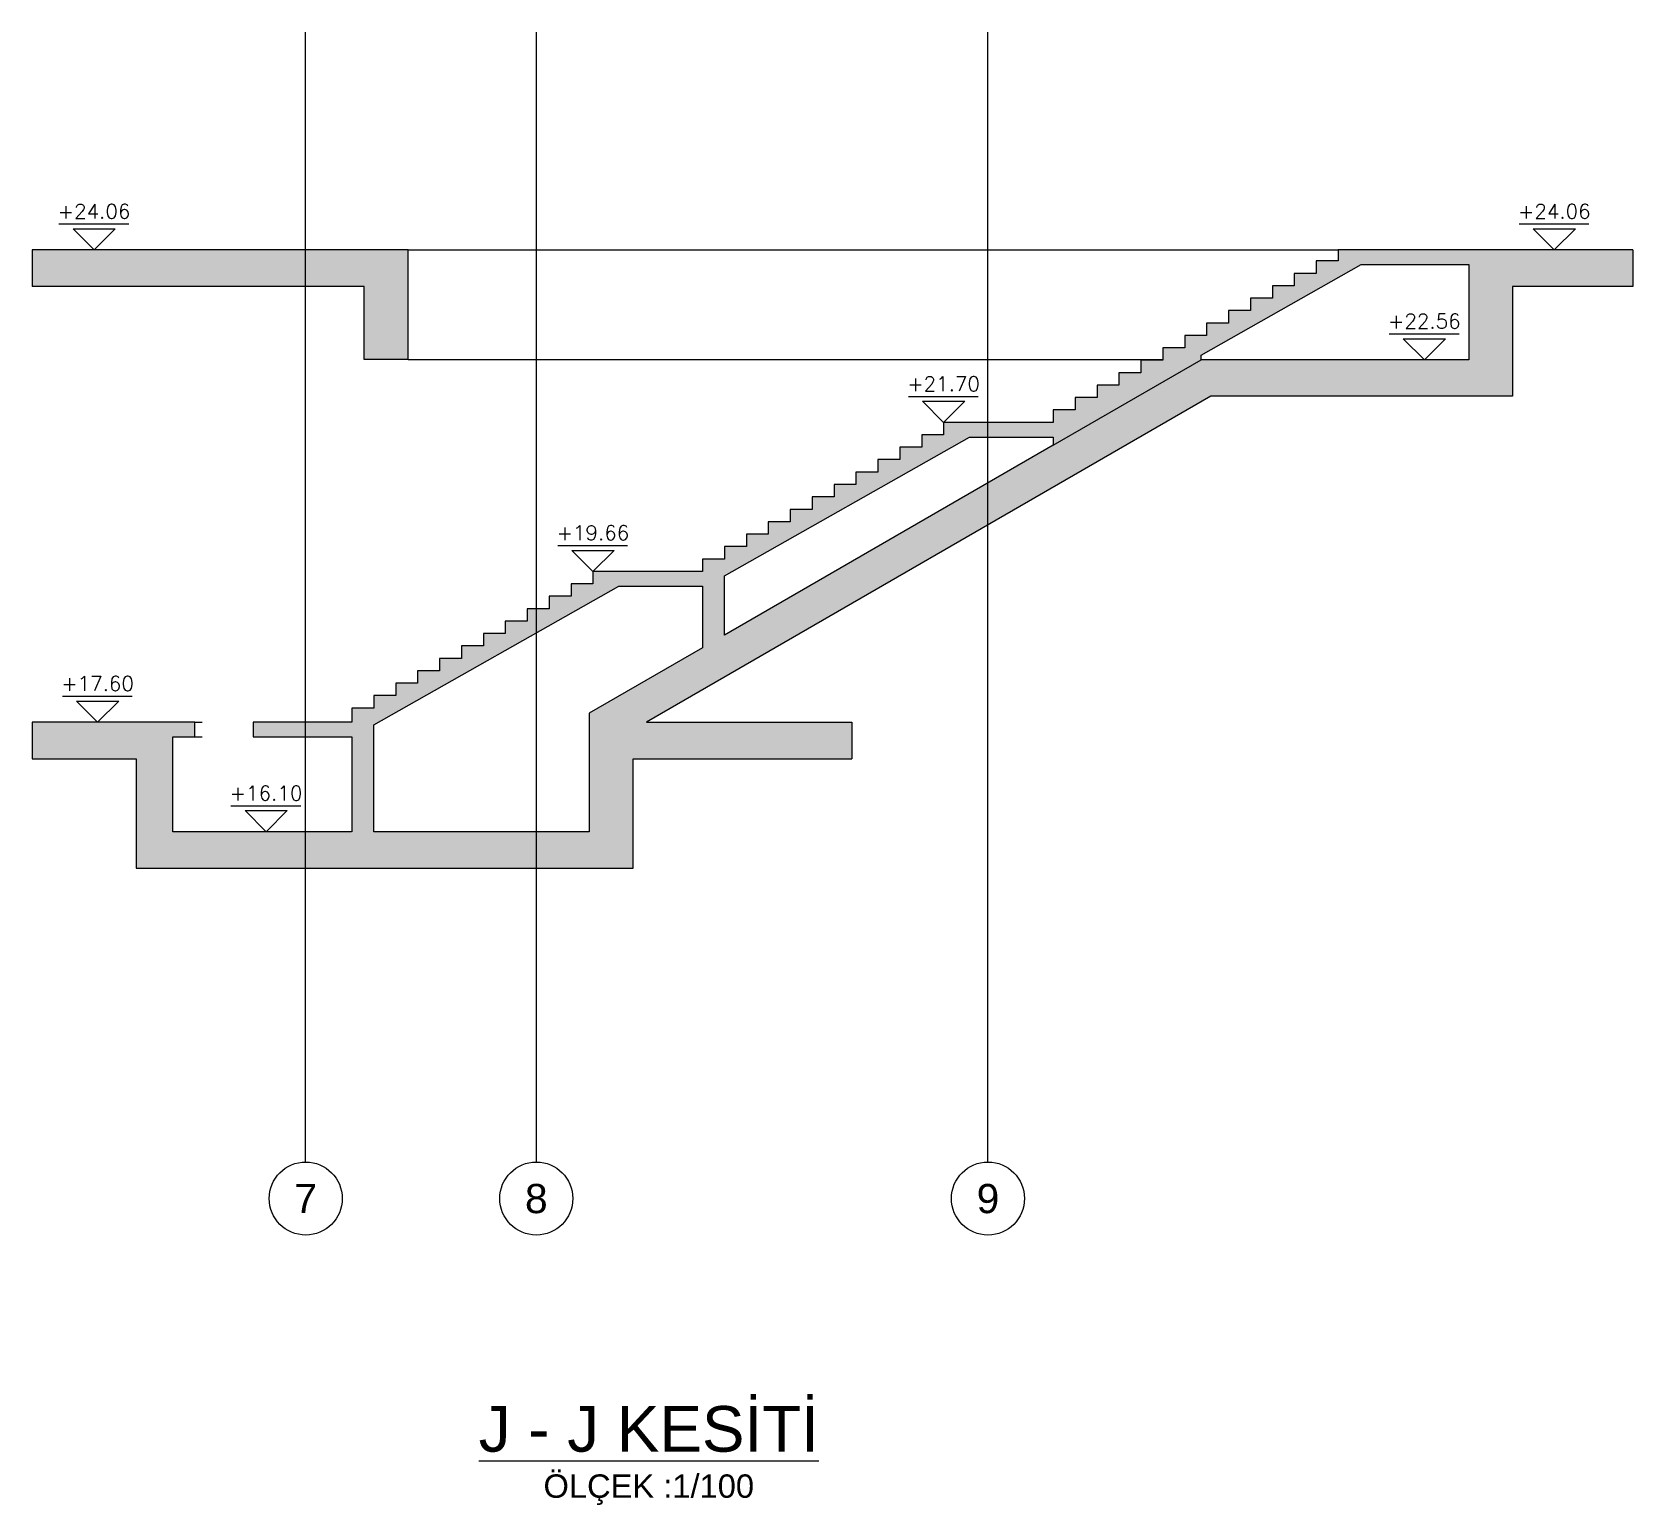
# Model space of a CAD drawing. Header units: millimetres. Extents: x 400392 to 401301, y 4543945 to 4544121.
# Drawn here: x 401212.12 to 401234.03, y 4543973.55 to 4543993.71 of the extents above; entities that cross this region are included whole.
import ezdxf
from ezdxf.enums import TextEntityAlignment as Align

# ---------------------------------------------------------------- set-up
doc = ezdxf.new("R2010")
doc.units = ezdxf.units.MM
for name, pattern in [('AKS', [3, 2.5, -0.25, 0, -0.25]), ('CIZGI', [0.4, 0.25, -0.15]), ('CONTINU', [0]), ('Dot', [4, 0, -4])]:
    doc.linetypes.add(name, pattern=pattern)
for name, color, linetype in [('aks prota', 2, 'AKS'), ('caks prota', 4, 'Continuous'), ('görünüş prota', 4, 'Continuous'), ('kesik prota', 2, 'CIZGI'), ('kesit prota', 1, 'Continuous'), ('kesit tarama prota', 252, 'Continuous'), ('kot prota', 4, 'Continuous'), ('PRT-CST-rc_level', 6, 'Continuous'), ('PRT-CST-rc_levermark', 4, 'Continuous'), ('t35 prota', 3, 'Continuous'), ('taks prota', 7, 'Continuous'), ('tplan prota', 7, 'Continuous')]:
    doc.layers.add(name, color=color, linetype=linetype)
doc.styles.add('Arial', font='Arial.ttf')
doc.styles.add('OLCU', font='romanstw.shx')
doc.styles.add('TAKS', font='Arial Unicode.ttf')

msp = doc.modelspace()

# ---------------------------------------------------------------- texts
at = {"layer": 't35 prota', "style": 'Arial'}
msp.add_text('ÖLÇEK :1/100', height=0.32, dxfattribs=at).set_placement((401220.56235, 4543973.79625), align=Align.MIDDLE)
at = {"layer": 'taks prota', "style": 'TAKS'}
for s, p in [('7', (401215.86677, 4543977.74666)), ('8', (401219.02309, 4543977.74666)), ('9', (401225.20551, 4543977.74666))]:
    msp.add_text(s, height=0.4, dxfattribs=at).set_placement(p, align=Align.MIDDLE_CENTER)
at = {"layer": 'tplan prota', "style": 'Arial'}
msp.add_text('%%UJ - J KESİTİ', height=0.625, dxfattribs=at).set_placement((401220.56235, 4543974.67125), align=Align.MIDDLE)

# ---------------------------------------------------------------- blocks, each defined once
blk = doc.blocks.new('KOTK5')
at = {"layer": 'PRT-CST-rc_levermark'}
blk.add_line((216.7, 160), (-213.3, 160), dxfattribs=at)
blk.add_lwpolyline([(130, 130), (-130, 130), (0, 0)], close=True, dxfattribs=at)
at = {"layer": 'PRT-CST-rc_level', "style": 'OLCU'}
blk.add_attdef('000.00', text='', height=90, dxfattribs=at).set_placement((0, 193.1), align=Align.CENTER)

# ---------------------------------------------------------------- hatches: boundary and pattern name
at = {"layer": 'kesit tarama prota'}
h = msp.add_hatch(color=256, dxfattribs=at)
h.dxf.hatch_style = 1
h.paths.add_polyline_path([(401217.2681, 4543990.72979), (401212.12002, 4543990.72979), (401212.12002, 4543990.22979), (401216.6681, 4543990.22979), (401216.6681, 4543989.22979), (401217.2681, 4543989.22979)])
h = msp.add_hatch(color=256, dxfattribs=at)
h.dxf.hatch_style = 1
h.paths.add_polyline_path([(401232.38591, 4543990.22979), (401234.03446, 4543990.22979), (401234.03446, 4543990.72979), (401229.99806, 4543990.72979), (401229.99806, 4543990.57979), (401229.69806, 4543990.57979), (401229.69806, 4543990.40979), (401229.39806, 4543990.40979), (401229.39806, 4543990.23979), (401229.09806, 4543990.23979), (401229.09806, 4543990.06979), (401228.79806, 4543990.06979), (401228.79806, 4543989.89979), (401228.49806, 4543989.89979), (401228.49806, 4543989.72979), (401228.19806, 4543989.72979), (401228.19806, 4543989.55979), (401227.89806, 4543989.55979), (401227.89806, 4543989.38979), (401227.59806, 4543989.38979), (401227.59806, 4543989.21979), (401227.29806, 4543989.21979), (401227.29806, 4543989.04979), (401226.99806, 4543989.04979), (401226.99806, 4543988.87979), (401226.69806, 4543988.87979), (401226.69806, 4543988.70979), (401226.39806, 4543988.70979), (401226.39806, 4543988.53979), (401226.09806, 4543988.53979), (401226.09806, 4543988.36979), (401224.59806, 4543988.36979), (401224.59806, 4543988.19979), (401224.29806, 4543988.19979), (401224.29806, 4543988.02979), (401223.99806, 4543988.02979), (401223.99806, 4543987.85979), (401223.69806, 4543987.85979), (401223.69806, 4543987.68979), (401223.39806, 4543987.68979), (401223.39806, 4543987.51979), (401223.09806, 4543987.51979), (401223.09806, 4543987.34979), (401222.79806, 4543987.34979), (401222.79806, 4543987.17979), (401222.49806, 4543987.17979), (401222.49806, 4543987.00979), (401222.19806, 4543987.00979), (401222.19806, 4543986.83979), (401221.89806, 4543986.83979), (401221.89806, 4543986.66979), (401221.59806, 4543986.66979), (401221.59806, 4543986.49979), (401221.29806, 4543986.49979), (401221.29806, 4543986.32979), (401219.79806, 4543986.32979), (401219.79806, 4543986.15979), (401219.49806, 4543986.15979), (401219.49806, 4543985.98979), (401219.19806, 4543985.98979), (401219.19806, 4543985.81979), (401218.89806, 4543985.81979), (401218.89806, 4543985.64979), (401218.59806, 4543985.64979), (401218.59806, 4543985.47979), (401218.29806, 4543985.47979), (401218.29806, 4543985.30979), (401217.99806, 4543985.30979), (401217.99806, 4543985.13979), (401217.69806, 4543985.13979), (401217.69806, 4543984.96979), (401217.39806, 4543984.96979), (401217.39806, 4543984.79979), (401217.09806, 4543984.79979), (401217.09806, 4543984.62979), (401216.79806, 4543984.62979), (401216.79806, 4543984.45979), (401216.49806, 4543984.45979), (401216.49806, 4543984.26679), (401215.14686, 4543984.26679), (401215.14686, 4543984.06679), (401216.49806, 4543984.06679), (401216.49806, 4543982.76679), (401214.04686, 4543982.76679), (401214.04686, 4543984.06679), (401214.34686, 4543984.06679), (401214.34686, 4543984.26679), (401212.12002, 4543984.26679), (401212.12002, 4543983.76679), (401213.54686, 4543983.76679), (401213.54686, 4543982.26679), (401220.34686, 4543982.26679), (401220.34686, 4543982.96679), (401219.74686, 4543982.96679), (401219.74686, 4543982.76679), (401216.79806, 4543982.76679), (401216.79806, 4543984.22991), (401220.15078, 4543986.12979), (401221.29806, 4543986.12979), (401221.29806, 4543985.28566), (401219.74686, 4543984.39008), (401219.74686, 4543982.96679), (401220.34686, 4543982.96679), (401220.34686, 4543983.76679), (401223.34309, 4543983.76679), (401223.34309, 4543984.26679), (401220.53332, 4543984.26679), (401228.25826, 4543988.72679), (401232.38591, 4543988.72679)])
h.paths.add_polyline_path([(401228.12429, 4543989.22679), (401228.12429, 4543989.28811), (401230.31549, 4543990.52979), (401231.78591, 4543990.52979), (401231.78591, 4543989.22679)], flags=16)
h.paths.add_polyline_path([(401226.09806, 4543988.16979), (401226.09806, 4543988.05694), (401221.59806, 4543985.45887), (401221.59806, 4543986.26991), (401224.95078, 4543988.16979)], flags=16)

# ---------------------------------------------------------------- linework, layer by layer
at = {"layer": 'aks prota', "ltscale": 10}
for p, q in [((401215.86377, 4543978.24666), (401215.86377, 4543993.71298)), ((401219.02377, 4543978.24666), (401219.02377, 4543993.71298)), ((401225.20352, 4543978.24666), (401225.20352, 4543993.71298))]:
    msp.add_line(p, q, dxfattribs=at)
at = {"layer": 'caks prota', "ltscale": 0.05}
for centre in [(401215.86677, 4543977.74666), (401219.02309, 4543977.74666), (401225.20551, 4543977.74666)]:
    msp.add_circle(centre, 0.5, dxfattribs=at)
at = {"layer": 'görünüş prota'}
for points in [[(401217.2681, 4543990.72979), (401229.99806, 4543990.72979)], [(401217.2681, 4543989.22979), (401227.59806, 4543989.22979)]]:
    msp.add_lwpolyline(points, dxfattribs=at)
at = {"layer": 'görünüş prota', "color": 4, "linetype": 'Dot'}
for points in [[(401214.34686, 4543984.26679), (401215.14686, 4543984.26679)], [(401214.34686, 4543984.06679), (401215.14686, 4543984.06679)]]:
    msp.add_lwpolyline(points, dxfattribs=at)
at = {"layer": 'kesik prota', "ltscale": 10}
for points in [[(401212.12002, 4543990.72979), (401212.12002, 4543990.22979)], [(401234.03446, 4543990.72979), (401234.03446, 4543990.22979)], [(401226.09806, 4543988.05694), (401228.12429, 4543989.22679)], [(401212.12002, 4543984.26679), (401212.12002, 4543983.76679)], [(401223.34309, 4543984.26679), (401223.34309, 4543983.76679)]]:
    msp.add_lwpolyline(points, dxfattribs=at)
at = {"layer": 'kesit prota'}
for p, q in [((401217.2681, 4543989.22979), (401217.2681, 4543990.72979)), ((401216.6681, 4543989.22979), (401216.6681, 4543990.22979))]:
    msp.add_line(p, q, dxfattribs=at)
for points in [[(401217.2681, 4543990.72979), (401212.12002, 4543990.72979)], [(401234.03446, 4543990.72979), (401229.99806, 4543990.72979), (401229.99806, 4543990.57979), (401229.69806, 4543990.57979), (401229.69806, 4543990.40979), (401229.39806, 4543990.40979), (401229.39806, 4543990.23979), (401229.09806, 4543990.23979), (401229.09806, 4543990.06979), (401228.79806, 4543990.06979), (401228.79806, 4543989.89979), (401228.49806, 4543989.89979), (401228.49806, 4543989.72979), (401228.19806, 4543989.72979), (401228.19806, 4543989.55979), (401227.89806, 4543989.55979), (401227.89806, 4543989.38979), (401227.59806, 4543989.38979), (401227.59806, 4543989.21979), (401227.29806, 4543989.21979), (401227.29806, 4543989.04979), (401226.99806, 4543989.04979), (401226.99806, 4543988.87979), (401226.69806, 4543988.87979), (401226.69806, 4543988.70979), (401226.39806, 4543988.70979), (401226.39806, 4543988.53979), (401226.09806, 4543988.53979), (401226.09806, 4543988.36979), (401224.59806, 4543988.36979), (401224.59806, 4543988.19979), (401224.29806, 4543988.19979), (401224.29806, 4543988.02979), (401223.99806, 4543988.02979), (401223.99806, 4543987.85979), (401223.69806, 4543987.85979), (401223.69806, 4543987.68979), (401223.39806, 4543987.68979), (401223.39806, 4543987.51979), (401223.09806, 4543987.51979), (401223.09806, 4543987.34979), (401222.79806, 4543987.34979), (401222.79806, 4543987.17979), (401222.49806, 4543987.17979), (401222.49806, 4543987.00979), (401222.19806, 4543987.00979), (401222.19806, 4543986.83979), (401221.89806, 4543986.83979), (401221.89806, 4543986.66979), (401221.59806, 4543986.66979), (401221.59806, 4543986.49979), (401221.29806, 4543986.49979), (401221.29806, 4543986.32979), (401219.79806, 4543986.32979), (401219.79806, 4543986.15979), (401219.49806, 4543986.15979), (401219.49806, 4543985.98979), (401219.19806, 4543985.98979), (401219.19806, 4543985.81979), (401218.89806, 4543985.81979), (401218.89806, 4543985.64979), (401218.59806, 4543985.64979), (401218.59806, 4543985.47979), (401218.29806, 4543985.47979), (401218.29806, 4543985.30979), (401217.99806, 4543985.30979), (401217.99806, 4543985.13979), (401217.69806, 4543985.13979), (401217.69806, 4543984.96979), (401217.39806, 4543984.96979), (401217.39806, 4543984.79979), (401217.09806, 4543984.79979), (401217.09806, 4543984.62979), (401216.79806, 4543984.62979), (401216.79806, 4543984.45979), (401216.49806, 4543984.45979), (401216.49806, 4543984.26679), (401215.14686, 4543984.26679), (401215.14686, 4543984.06679), (401216.49806, 4543984.06679), (401216.49806, 4543982.76679)], [(401216.6681, 4543990.22979), (401212.12002, 4543990.22979)], [(401234.03446, 4543990.22979), (401232.38591, 4543990.22979), (401232.38591, 4543988.72679), (401228.25826, 4543988.72679), (401220.53332, 4543984.26679), (401223.34309, 4543984.26679)], [(401217.2681, 4543989.22979), (401216.6681, 4543989.22979)], [(401216.4953, 4543982.76679), (401214.04686, 4543982.76679), (401214.04686, 4543984.06679), (401214.34686, 4543984.06679), (401214.34686, 4543984.26679), (401212.12002, 4543984.26679)], [(401212.12002, 4543983.76679), (401213.54686, 4543983.76679), (401213.54686, 4543982.26679), (401220.34686, 4543982.26679), (401220.34686, 4543983.76679), (401223.34309, 4543983.76679)]]:
    msp.add_lwpolyline(points, dxfattribs=at)
for points in [[(401228.12429, 4543989.28811), (401230.31549, 4543990.52979), (401231.78591, 4543990.52979), (401231.78591, 4543989.22679), (401228.12429, 4543989.22679)], [(401221.59806, 4543986.26991), (401224.95078, 4543988.16979), (401226.09806, 4543988.16979), (401226.09806, 4543988.05694), (401221.59806, 4543985.45887)], [(401221.29806, 4543986.12979), (401221.29806, 4543985.28566), (401219.74686, 4543984.39008), (401219.74686, 4543982.76679), (401216.79806, 4543982.76679), (401216.79806, 4543984.22991), (401220.15078, 4543986.12979)]]:
    msp.add_lwpolyline(points, close=True, dxfattribs=at)

# ---------------------------------------------------------------- block references
at = {"layer": 'kot prota', "linetype": 'CONTINU', "ltscale": 0.1}
ref = msp.add_blockref('KOTK5', (401212.97008, 4543990.72979), dxfattribs=dict(at, xscale=-0.002222222222222222, yscale=0.002222222222222222, zscale=0.002222222222222222, rotation=359.9999999999036))
ref.add_attrib('000.00', '+24.06', dxfattribs={"layer": 'PRT-CST-rc_level', "height": 0.2, "style": 'OLCU'}).set_placement((401212.97008, 4543991.15899), align=Align.CENTER)
ref = msp.add_blockref('KOTK5', (401232.95783, 4543990.72979), dxfattribs=dict(at, xscale=-0.002222222222222222, yscale=0.002222222222222222, zscale=0.002222222222222222, rotation=359.9999999999036))
ref.add_attrib('000.00', '+24.06', dxfattribs={"layer": 'PRT-CST-rc_level', "height": 0.2, "style": 'OLCU'}).set_placement((401232.95783, 4543991.15899), align=Align.CENTER)
ref = msp.add_blockref('KOTK5', (401231.17933, 4543989.22679), dxfattribs=dict(at, xscale=-0.002222222222222222, yscale=0.002222222222222222, zscale=0.002222222222222222, rotation=359.9999999999036))
ref.add_attrib('000.00', '+22.56', dxfattribs={"layer": 'PRT-CST-rc_level', "height": 0.2, "style": 'OLCU'}).set_placement((401231.17933, 4543989.65599), align=Align.CENTER)
ref = msp.add_blockref('KOTK5', (401224.59806, 4543988.36979), dxfattribs=dict(at, xscale=-0.002222222222222222, yscale=0.002222222222222222, zscale=0.002222222222222222, rotation=359.9999999999036))
ref.add_attrib('000.00', '+21.70', dxfattribs={"layer": 'PRT-CST-rc_level', "height": 0.2, "style": 'OLCU'}).set_placement((401224.59806, 4543988.79899), align=Align.CENTER)
ref = msp.add_blockref('KOTK5', (401219.79806, 4543986.32979), dxfattribs=dict(at, xscale=-0.002222222222222222, yscale=0.002222222222222222, zscale=0.002222222222222222, rotation=359.9999999999036))
ref.add_attrib('000.00', '+19.66', dxfattribs={"layer": 'PRT-CST-rc_level', "height": 0.2, "style": 'OLCU'}).set_placement((401219.79806, 4543986.75899), align=Align.CENTER)
ref = msp.add_blockref('KOTK5', (401213.0175, 4543984.26679), dxfattribs=dict(at, xscale=-0.002222222222222222, yscale=0.002222222222222222, zscale=0.002222222222222222, rotation=359.9999999999036))
ref.add_attrib('000.00', '+17.60', dxfattribs={"layer": 'PRT-CST-rc_level', "height": 0.2, "style": 'OLCU'}).set_placement((401213.0175, 4543984.69599), align=Align.CENTER)
ref = msp.add_blockref('KOTK5', (401215.32469, 4543982.76679), dxfattribs=dict(at, xscale=-0.002222222222222222, yscale=0.002222222222222222, zscale=0.002222222222222222, rotation=359.9999999999036))
ref.add_attrib('000.00', '+16.10', dxfattribs={"layer": 'PRT-CST-rc_level', "height": 0.2, "style": 'OLCU'}).set_placement((401215.32469, 4543983.19599), align=Align.CENTER)

msp.set_redraw_order([(e.dxf.handle, doc.entitydb.next_handle()) for e in msp.query("TEXT MTEXT ATTDEF DIMENSION ARC_DIMENSION")])  # texts and dimensions are drawn at this point

doc.saveas('drawing.dxf')
